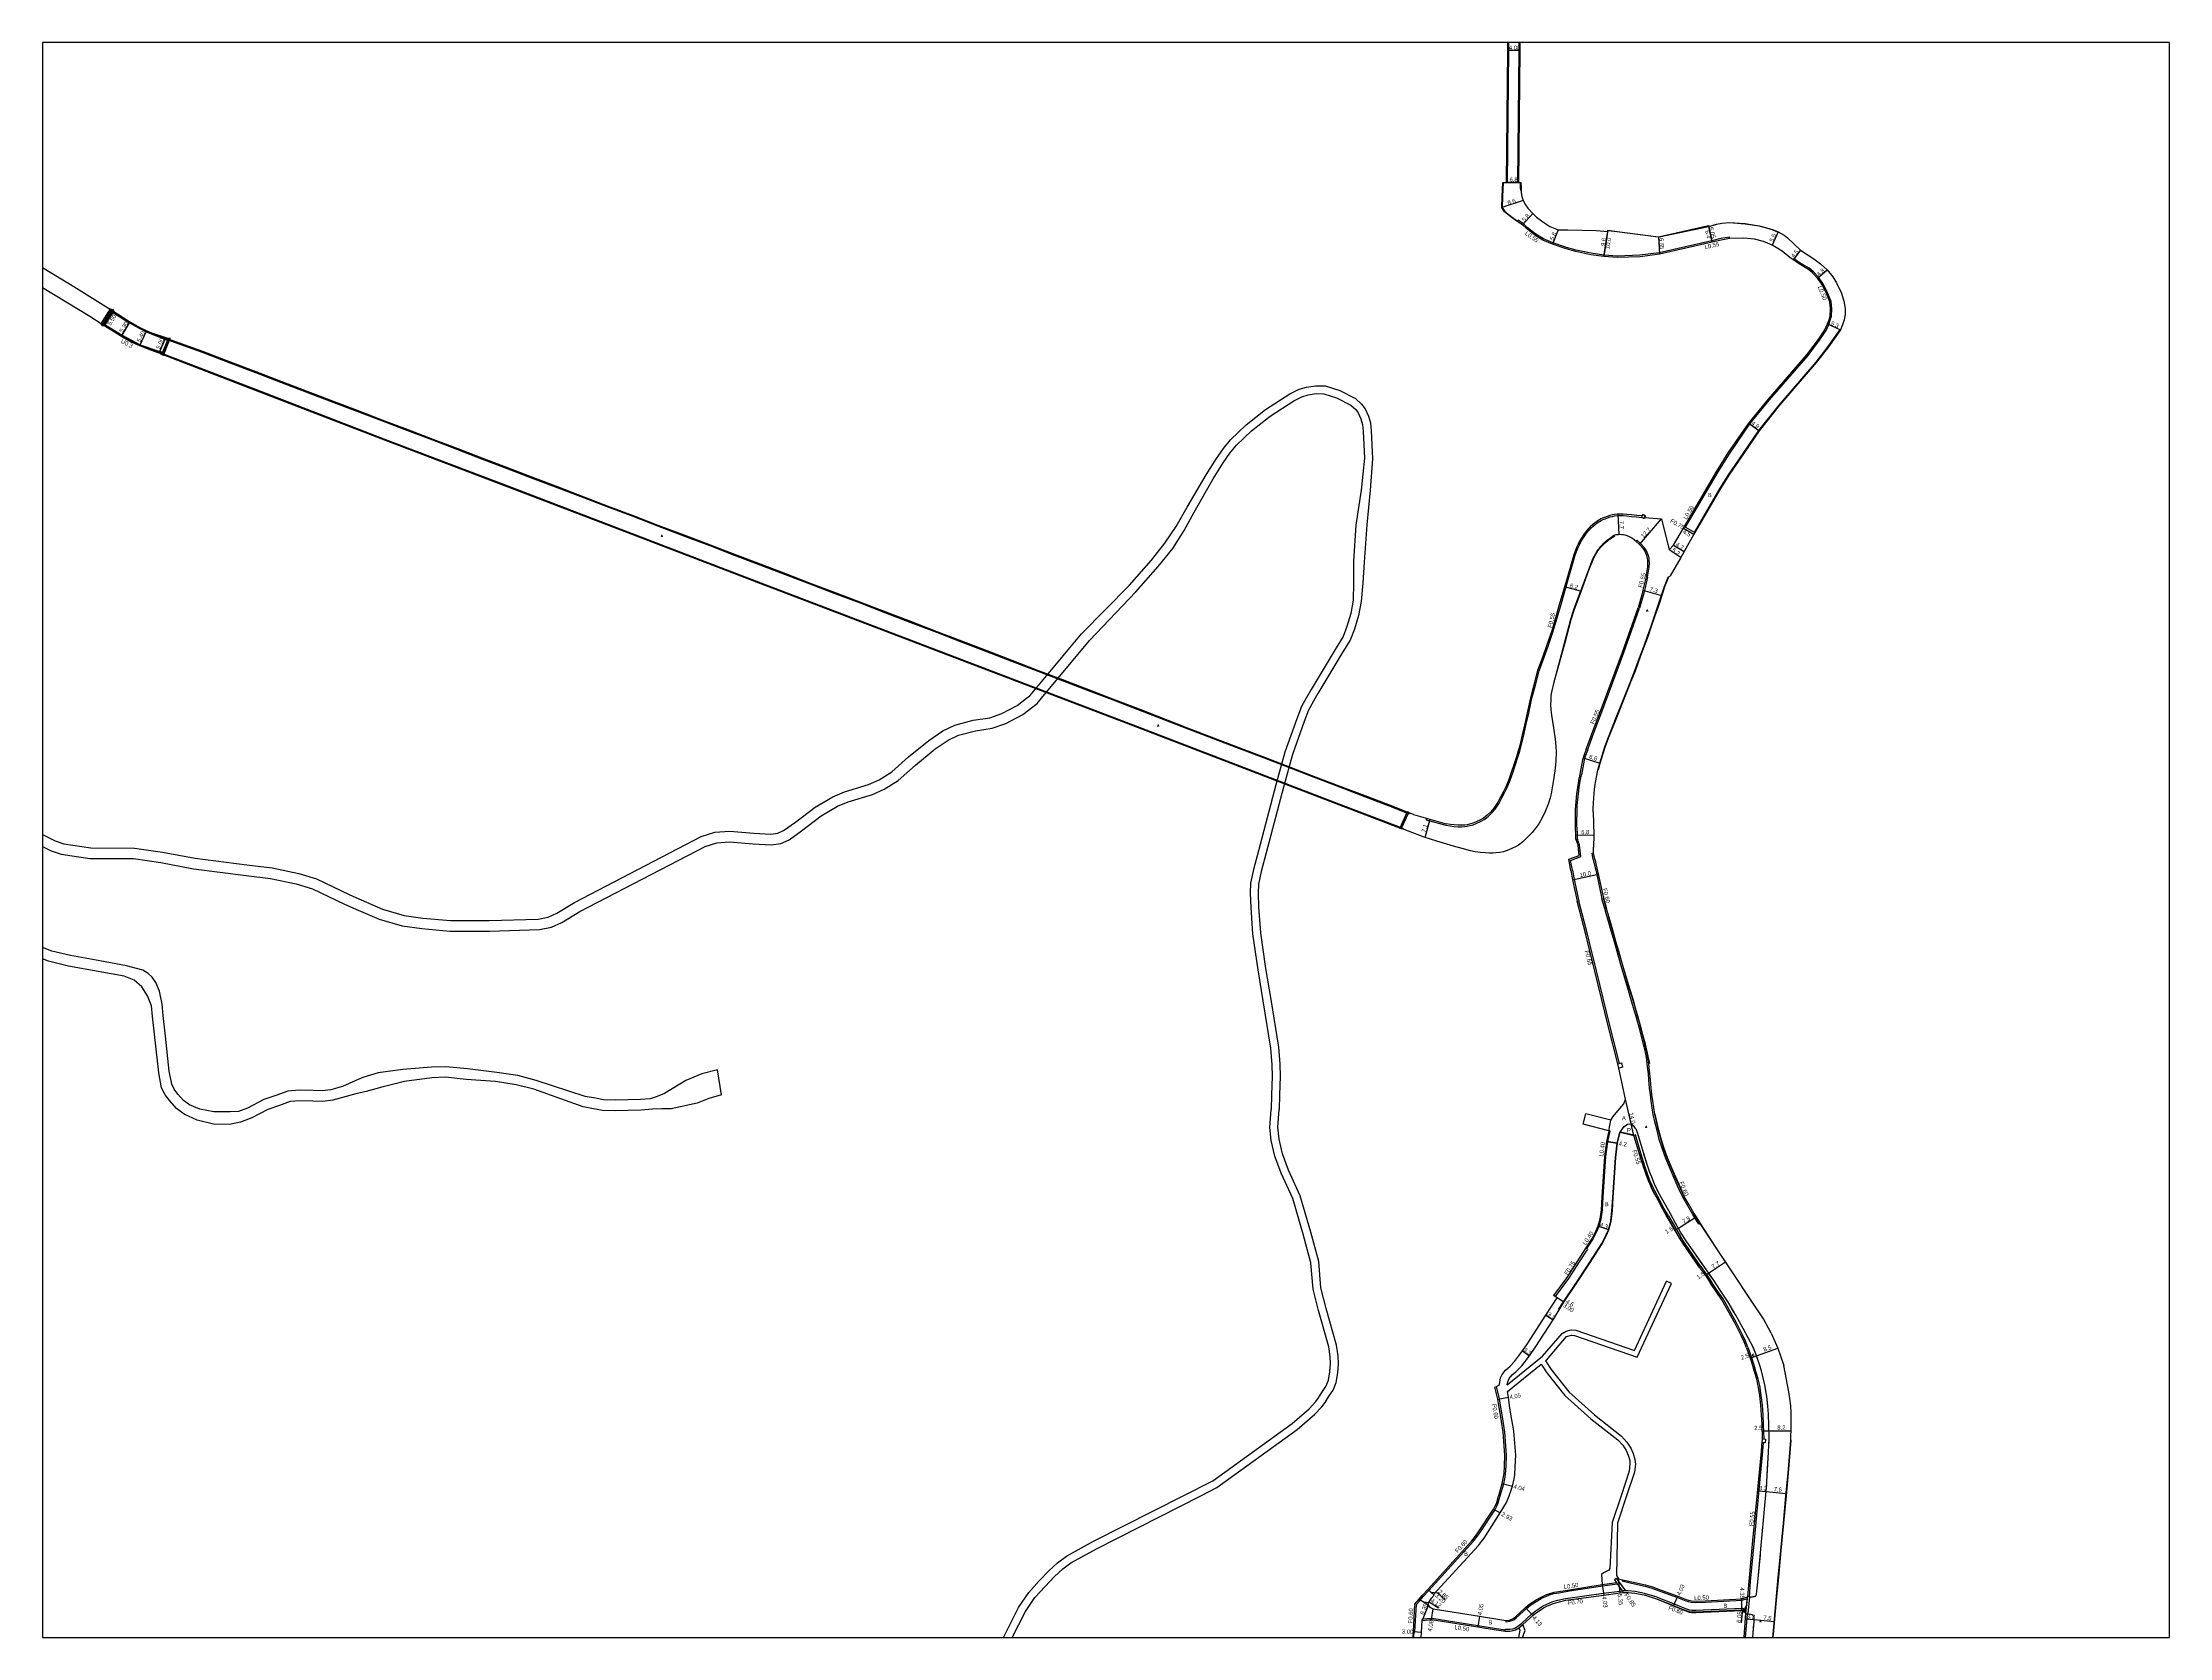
# Model space of a CAD drawing. Header units: metres. Extents: x -25600 to -24000, y -82800 to -81000.
# Drawn here: x -24800 to -24000, y -82200 to -81600 of the extents above; entities that cross this region are included whole.
import ezdxf

# ---------------------------------------------------------------- set-up
doc = ezdxf.new("R2010")
doc.units = ezdxf.units.M
doc.header["$LTSCALE"] = 2.5
for name, color, linetype in [('側溝・桝', 7, 'Continuous'), ('図郭', 7, 'Continuous'), ('幅員', 7, 'Continuous'), ('歩道・分離帯・安全施設', 7, 'Continuous'), ('舗装', 7, 'Continuous'), ('道路', 7, 'Continuous')]:
    doc.layers.add(name, color=color, linetype=linetype)
doc.styles.get("Standard").update_dxf_attribs({"font": ''})
doc.styles.add('YOKO_DECO', font='txt.shx', dxfattribs={"bigfont": 'extfont.shx'})
doc.styles.get('Standard').set_extended_font_data('@MS PGothic')

msp = doc.modelspace()

# ---------------------------------------------------------------- linework, layer by layer
at = {"layer": '側溝・桝'}
for points in [[(-24165.46, -81673.73), (-24165.51, -81673.18), (-24168.76, -81673.77), (-24172.14, -81674.54), (-24191.96, -81679.09), (-24199.15, -81680.03), (-24207.58, -81680.31), (-24212.74, -81679.97), (-24217.55, -81679.3), (-24223.17, -81678.07), (-24226.78, -81677.12), (-24231.92, -81675.29), (-24235.39, -81673.86), (-24238.34, -81672.05), (-24241.53, -81669.58), (-24243.05, -81668.14), (-24244.99, -81666.83), (-24245.3, -81667.29)], [(-24182.03, -81782.31), (-24169.76, -81761.46), (-24165.52, -81754.67), (-24157.82, -81743.44), (-24150.43, -81734.47), (-24135.95, -81717.79), (-24134.5, -81715.83), (-24131.65, -81711.99), (-24129.17, -81708.3), (-24128.12, -81706.03), (-24127.56, -81704.48), (-24127.17, -81702.98), (-24127.02, -81700.19), (-24127.28, -81697.39), (-24128.82, -81693.54), (-24130.38, -81690.65), (-24132.02, -81688.31), (-24133.89, -81686.31), (-24135.48, -81684.94), (-24139.06, -81682.85), (-24141.26, -81681.32)], [(-24141.57, -81681.71), (-24141.26, -81681.32)], [(-24777.56, -81706.04), (-24777.39, -81705.76), (-24769.8, -81710.61), (-24766.54, -81712.4), (-24762.02, -81714.31), (-24759.1, -81715.41), (-24756.43, -81716.39), (-24756.55, -81716.72)], [(-24285.73, -81889.91), (-24285.86, -81890.24), (-24293.8, -81887.16), (-24302.59, -81883.75), (-24312.08, -81880.18), (-24321.9, -81876.41), (-24330.99, -81872.88), (-24340.37, -81869.27), (-24350, -81865.61), (-24359.53, -81861.98), (-24369.72, -81858.09), (-24387.96, -81851.04), (-24397.55, -81847.33), (-24406.53, -81843.85), (-24416.38, -81840.07), (-24426.11, -81836.4), (-24435.48, -81832.82), (-24444.84, -81829.22), (-24454.33, -81825.57), (-24463.65, -81821.97), (-24473.6, -81818.19), (-24482.81, -81814.66), (-24492.34, -81810.96), (-24501.85, -81807.35), (-24511.24, -81803.82), (-24520.59, -81800.24), (-24530.07, -81796.62), (-24539.7, -81792.99), (-24548.94, -81789.39), (-24558.4, -81785.83), (-24568.54, -81781.99), (-24577.84, -81778.35), (-24587.57, -81774.71), (-24596.36, -81771.31), (-24606.11, -81767.64), (-24615.67, -81764), (-24625.46, -81760.24), (-24634.71, -81756.75), (-24643.84, -81753.21), (-24653.23, -81749.62), (-24662.62, -81746.07), (-24672.34, -81742.34), (-24681.67, -81738.75), (-24691.26, -81735.12), (-24700.8, -81731.53), (-24710.39, -81727.86), (-24719.83, -81724.27), (-24729.41, -81720.56), (-24739.85, -81716.55), (-24753.51, -81711.7), (-24753.39, -81711.36)], [(-24756.43, -81716.39), (-24754.19, -81717.24), (-24719.94, -81730.46), (-24671, -81749.28), (-24624.94, -81766.81), (-24578.21, -81784.67), (-24529.8, -81803.21), (-24482.82, -81821.13), (-24435.14, -81839.33), (-24388.18, -81857.33), (-24339.94, -81875.86), (-24312.39, -81886.37), (-24288.4, -81895.58), (-24288.5, -81895.86)], [(-24272.23, -81894.41), (-24270.56, -81894.69), (-24269.13, -81894.87), (-24267.59, -81895.03), (-24266.33, -81895.02), (-24265.01, -81894.93), (-24264.11, -81894.8), (-24263.1, -81894.58), (-24261.89, -81894.24), (-24260.49, -81893.72), (-24259.12, -81893.07), (-24257.75, -81892.25), (-24256.26, -81891.12), (-24254.88, -81889.82), (-24253.65, -81888.34), (-24252.15, -81886.13), (-24251.1, -81884.19), (-24249.99, -81881.96), (-24249.14, -81880.2), (-24248.02, -81877.46), (-24247.03, -81874.79), (-24246.07, -81871.93), (-24245.04, -81868.86), (-24244.37, -81866.62), (-24243.84, -81864.58), (-24242.88, -81860.58), (-24242.04, -81856.92), (-24241.02, -81852.24), (-24239.8, -81846.66), (-24238.51, -81841.78), (-24237.1, -81836.41), (-24235.22, -81831.18), (-24233.74, -81827.09), (-24231.81, -81821.48), (-24228.98, -81811.73), (-24225.91, -81801.1), (-24224.3, -81795.54), (-24223.52, -81792.88), (-24223.04, -81791.49), (-24222.53, -81790.2), (-24221.95, -81788.96), (-24221.38, -81787.88), (-24220.51, -81786.46), (-24219.9, -81785.56), (-24219.26, -81784.63), (-24218.71, -81783.92), (-24218.19, -81783.31), (-24217.5, -81782.58), (-24216.69, -81781.84), (-24215.9, -81781.23), (-24215.23, -81780.72), (-24214.66, -81780.35), (-24214.14, -81780.04), (-24213.57, -81779.74), (-24212.97, -81779.43), (-24212.28, -81779.14), (-24211.35, -81778.78), (-24210.35, -81778.48), (-24209.54, -81778.27), (-24208.68, -81778.11), (-24207.67, -81777.98), (-24206.61, -81777.94), (-24205.54, -81777.96), (-24204.19, -81778.04), (-24202.36, -81778.26), (-24200.41, -81778.45), (-24198.46, -81778.64)], [(-24182.84, -81782.7), (-24178.96, -81784.99)], [(-24182.46, -81782.06), (-24182.03, -81782.31), (-24178.58, -81784.34)], [(-24196.31, -81801.17), (-24196.3, -81801.13), (-24195.69, -81797.3), (-24195.61, -81795.72), (-24195.64, -81794.8), (-24195.74, -81793.96), (-24196.03, -81792.76), (-24196.39, -81791.88), (-24196.87, -81790.94), (-24197.46, -81790.09), (-24198.9, -81788.5), (-24200.32, -81787.18), (-24200.7, -81787.59)], [(-24196.31, -81801.17), (-24197.51, -81806.12), (-24197.94, -81807.96), (-24199.28, -81812.8)], [(-24218.82, -81866), (-24217.51, -81862.41), (-24216.33, -81859.26), (-24213.44, -81851.73), (-24205.24, -81829.47), (-24199.29, -81812.84)], [(-24218.83, -81866.02), (-24219.88, -81868.9), (-24220.2, -81869.99), (-24221.2, -81875.46)], [(-24222.81, -81896.71), (-24222.82, -81896.44), (-24222.88, -81893.84), (-24222.8, -81888.63), (-24222.75, -81887.04), (-24222.32, -81882.67), (-24222, -81880.28), (-24221.64, -81877.86), (-24221.2, -81875.46)], [(-24279.41, -81891.82), (-24279.57, -81892.36), (-24272.23, -81894.41)], [(-24224.58, -81911.39), (-24225.25, -81907.65), (-24221.43, -81906.22), (-24221.84, -81901.76), (-24222.65, -81899.82)], [(-24222.81, -81896.71), (-24222.79, -81899.45), (-24222.65, -81899.82)], [(-24224.58, -81911.39), (-24223.97, -81914.8), (-24222.15, -81922.95)], [(-24216.77, -81907.31), (-24217.2, -81904.9), (-24216.61, -81904.8)], [(-24216.77, -81907.31), (-24215.39, -81912.95), (-24213.47, -81922.07)], [(-24206.9, -81984.04), (-24210.53, -81969.73), (-24215.55, -81949.16), (-24218.16, -81938.55), (-24218.95, -81935.37), (-24222.15, -81922.95)], [(-24176.47, -82044.24), (-24176.97, -82044.56), (-24179.25, -82040.94), (-24181.18, -82037.59), (-24183, -82034.41), (-24184.73, -82030.78), (-24186.35, -82027.17), (-24187.71, -82023.98), (-24189.43, -82019.78), (-24190.83, -82015.97), (-24191.89, -82012.63), (-24192.74, -82009.34), (-24193.56, -82006.06), (-24194.18, -82003.27), (-24194.9, -81998.25), (-24195.23, -81995.83), (-24195.59, -81993.35), (-24195.68, -81991.9), (-24195.8, -81990.26), (-24195.98, -81988.01), (-24196.46, -81984.36), (-24196.6, -81982.56), (-24197.25, -81979.18), (-24197.85, -81976.95), (-24198.73, -81973.42), (-24199.26, -81971.34), (-24199.94, -81968.67), (-24200.49, -81966.86), (-24201.46, -81963.51), (-24202.31, -81960.58), (-24204.03, -81954.91), (-24206.3, -81946.96), (-24207.79, -81941.95), (-24208.8, -81938.32), (-24210.04, -81934.14), (-24211.01, -81930.62), (-24211.87, -81927.67), (-24212.42, -81925.71), (-24213.47, -81922.07)], [(-24210.52, -82009.45), (-24211.4, -82013.5), (-24212.09, -82019.07), (-24213.1, -82034.21), (-24213.41, -82039.12), (-24213.85, -82042.67), (-24214.59, -82045.4), (-24215.44, -82047.17), (-24216.8, -82049.96), (-24219.21, -82053.69)], [(-24210.52, -82009.45), (-24210.91, -82009.37)], [(-24188.47, -82041.41), (-24190.13, -82038.49), (-24192.43, -82034.16), (-24193.57, -82032.03), (-24194.34, -82030.43), (-24195.39, -82028.04), (-24196.15, -82025.97), (-24197.16, -82023.05), (-24198.85, -82017.86), (-24200.78, -82010.86), (-24201.47, -82011.12)], [(-24188.47, -82041.41), (-24183.97, -82049.21)], [(-24218.92, -82053.88), (-24222.05, -82058.72), (-24226.08, -82064.96), (-24231.03, -82071.77)], [(-24218.92, -82053.88), (-24219.21, -82053.69), (-24219.55, -82053.47)], [(-24176.29, -82060.46), (-24180.45, -82054.47), (-24182.34, -82051.67), (-24183.97, -82049.21)], [(-24176.29, -82060.46), (-24174.12, -82063.49), (-24172.12, -82066.46)], [(-24158.58, -82090.82), (-24159.45, -82088.56), (-24160.63, -82086.16), (-24162.89, -82081.67), (-24167.9, -82072.65), (-24170.08, -82069.48), (-24172.12, -82066.46)], [(-24158.58, -82090.82), (-24157.16, -82094.74), (-24155.93, -82098.69)], [(-24152.48, -82125.38), (-24152.48, -82125.34), (-24152.68, -82119.91), (-24152.86, -82116.22), (-24153.13, -82112.64), (-24153.57, -82108.93), (-24154.11, -82105.17), (-24154.71, -82102.75), (-24155.27, -82100.69), (-24155.93, -82098.69)], [(-24251.69, -82146.68), (-24250.41, -82142.23), (-24249.91, -82139.74), (-24249.69, -82138.41), (-24249.48, -82135.58), (-24249.34, -82131.46), (-24250.01, -82122.77), (-24250.6, -82118.66), (-24252.02, -82110.23), (-24253.15, -82105.53)], [(-24157.97, -82184.81), (-24157.59, -82178.98), (-24156.11, -82163.55), (-24153.89, -82140.46), (-24152.93, -82130.06), (-24152.77, -82127.9), (-24152.63, -82126.68)], [(-24282.14, -82186.39), (-24281.8, -82185.98), (-24280.66, -82184.63), (-24278.55, -82182.3), (-24261.76, -82163.83), (-24260.37, -82162.03), (-24259.42, -82160.68), (-24253.74, -82152.06), (-24253.12, -82150.91), (-24252.49, -82149.39), (-24252.06, -82148), (-24251.71, -82146.74), (-24251.69, -82146.68)], [(-24249.62, -82193.59), (-24249.64, -82194.1), (-24248.09, -82193.93), (-24246.63, -82193.31), (-24245.72, -82192.65), (-24241.89, -82189.05), (-24240.27, -82187.75), (-24237.98, -82186.32), (-24235.89, -82185.15), (-24234.58, -82184.53), (-24233.23, -82184.01), (-24231.58, -82183.52), (-24229.61, -82183.15), (-24225.61, -82182.51), (-24213.29, -82180.59), (-24207.59, -82179.81)], [(-24243.64, -82194.58), (-24239.96, -82191.26), (-24238.53, -82190.09), (-24237.09, -82189.1), (-24235.84, -82188.28), (-24234.22, -82187.43), (-24231.9, -82186.5), (-24230.09, -82185.98), (-24227.22, -82185.34), (-24212.83, -82183.38), (-24206.75, -82182.54), (-24205.71, -82182.43), (-24205.64, -82183.13)], [(-24213.36, -82180.09), (-24207.92, -82179.35)], [(-24205.71, -82182.43), (-24207.59, -82179.81), (-24207.92, -82179.35), (-24208.77, -82178.16), (-24208.09, -82177.65), (-24204.64, -82182.47)], [(-24205.74, -82178.26), (-24205.88, -82178.74), (-24202.32, -82179.52), (-24197.2, -82180.65), (-24194.65, -82181.44), (-24192.37, -82182.28), (-24185.09, -82184.92), (-24181.93, -82186.17), (-24181.08, -82186.51), (-24179.84, -82186.7), (-24178.09, -82186.82), (-24174.56, -82186.69), (-24160.71, -82185.99), (-24158.72, -82185.29)], [(-24192.72, -82184.89), (-24192.73, -82184.89), (-24197.48, -82183.42), (-24201, -82182.74), (-24203.57, -82182.46), (-24204.51, -82182.46), (-24205.26, -82182.5), (-24205.52, -82182.51), (-24205.7, -82182.53)], [(-24284.38, -82197.8), (-24284.08, -82197.81), (-24283.78, -82197.83), (-24283.2, -82187.66)], [(-24283.2, -82187.66), (-24282.14, -82186.39)], [(-24192.94, -82185.45), (-24186.49, -82187.94), (-24182.87, -82189.42), (-24181.82, -82189.83), (-24180.61, -82190.22), (-24179.75, -82190.35), (-24178.16, -82190.37), (-24160.74, -82189.61), (-24159.27, -82190.5)], [(-24192.72, -82184.89), (-24186.27, -82187.39), (-24182.65, -82188.86), (-24181.62, -82189.27), (-24180.47, -82189.64), (-24179.7, -82189.75), (-24178.16, -82189.77), (-24160.59, -82189), (-24159.2, -82189.84)], [(-24159.47, -82200), (-24158.69, -82191.28), (-24158.6, -82190.83)], [(-24159.29, -82190.76), (-24159.27, -82190.5)], [(-24159.2, -82189.84), (-24158.72, -82185.29), (-24158.67, -82184.74)], [(-24157.97, -82184.81), (-24158.6, -82190.83)], [(-24284.18, -82200), (-24284.08, -82197.81)], [(-24281.13, -82193.57), (-24280.92, -82193.05)], [(-24280.92, -82193.05), (-24277.5, -82192.77), (-24260.09, -82195.52), (-24253.15, -82196.62), (-24251.33, -82196.9), (-24249.86, -82197.08)], [(-24249.9, -82197.58), (-24249.86, -82197.08), (-24249.85, -82196.88)], [(-24249.85, -82196.88), (-24248.14, -82196.91), (-24246.95, -82196.72), (-24246.21, -82196.49), (-24245.07, -82195.81)], [(-24245.07, -82195.81), (-24243.64, -82194.58)], [(-24244.66, -82196.39), (-24243.18, -82195.1)]]:
    msp.add_lwpolyline(points, dxfattribs=at)
for points in [[(-24198.04, -81777.52), (-24198.58, -81778.58), (-24197.65, -81779.05), (-24197.11, -81777.99)], [(-24207.52, -81984.2), (-24206.08, -81983.84), (-24205.68, -81985.45), (-24207.12, -81985.81)], [(-24153.02, -82125.31), (-24151.9, -82125.44), (-24152.05, -82126.74), (-24153.17, -82126.62)]]:
    msp.add_lwpolyline(points, close=True, dxfattribs=at)
at = {"layer": '図郭'}
msp.add_lwpolyline([(-24800, -82200), (-24000, -82200), (-24000, -81600), (-24800, -81600)], close=True, dxfattribs=at)
at = {"layer": '幅員'}
for points in [[(-24244.61, -81603.04), (-24248.61, -81603)], [(-24250.73, -81652.63), (-24243.93, -81652.69)], [(-24243.06, -81659.44), (-24251.13, -81662.1)], [(-24239.45, -81664.32), (-24243.4, -81668.57)], [(-24229.9, -81670.45), (-24232.12, -81675.81)], [(-24211.24, -81670.64), (-24212.79, -81680.52)], [(-24212.79, -81680.52), (-24211.3, -81671.03)], [(-24173.35, -81668.81), (-24172.02, -81675.07)], [(-24172.02, -81675.07), (-24173.28, -81669.15)], [(-24147.22, -81671.25), (-24149.49, -81676.26)], [(-24192.21, -81673.09), (-24191.86, -81679.63)], [(-24138.83, -81678.14), (-24141.57, -81681.71)], [(-24132.41, -81688.63), (-24128.75, -81685.52)], [(-24776.42, -81706.24), (-24773.49, -81701.58)], [(-24770.02, -81710.04), (-24767.34, -81705.47)], [(-24763.33, -81713.73), (-24761.04, -81708.85)], [(-24755.88, -81716.18), (-24753.91, -81711.59)], [(-24128.58, -81705.84), (-24123.78, -81708.07)], [(-24158.22, -81743.13), (-24154.27, -81746.04)], [(-24206.98, -81785.13), (-24207.31, -81777.41)], [(-24199.29, -81788.89), (-24191.03, -81779.22)], [(-24182.84, -81782.7), (-24178.96, -81784.99)], [(-24183.84, -81793.74), (-24188.17, -81790.87)], [(-24186.6, -81789.04), (-24182.56, -81791.44)], [(-24221.53, -81806.43), (-24227.53, -81804.7)], [(-24198.06, -81805.99), (-24191.05, -81808.05)], [(-24220.52, -81869.07), (-24214.25, -81871.12)], [(-24279.95, -81899.04), (-24278.04, -81892.2)], [(-24223.36, -81898.12), (-24216.56, -81898.01)], [(-24224.59, -81914.93), (-24214.82, -81912.8)], [(-24201.47, -82011.12), (-24204.66, -81997.49)], [(-24207.64, -82014.02), (-24211.8, -82013.44)], [(-24210.91, -82046.7), (-24214.97, -82045.26)], [(-24186.02, -82046.74), (-24184.72, -82045.99)], [(-24184.72, -82045.99), (-24178.02, -82041.78)], [(-24174.57, -82063.78), (-24173.34, -82062.94)], [(-24173.34, -82062.94), (-24166.95, -82058.73)], [(-24227.77, -82073.81), (-24231.67, -82071.38)], [(-24234.55, -82078.78), (-24231.77, -82080.55)], [(-24227.77, -82073.81), (-24230.31, -82072.22)], [(-24243.37, -82092.14), (-24240.7, -82094.08)], [(-24157.68, -82094.91), (-24155.31, -82094.11)], [(-24155.31, -82094.11), (-24147.33, -82091.18)], [(-24252.61, -82110.35), (-24248.62, -82109.66)], [(-24153.13, -82122.28), (-24150.59, -82122.23)], [(-24150.59, -82122.23), (-24142.37, -82122.31)], [(-24251, -82142.09), (-24247.07, -82143.04)], [(-24254.26, -82151.75), (-24251.69, -82153.17)], [(-24154.85, -82144.8), (-24151.7, -82145.09)], [(-24151.7, -82145.09), (-24144.17, -82145.8)], [(-24278.99, -82181.9), (-24276.62, -82184.05)], [(-24278.99, -82181.9), (-24276.88, -82183.81)], [(-24277.81, -82182.97), (-24275.28, -82183.22), (-24272.52, -82185.73)], [(-24213.36, -82180.09), (-24212.73, -82184.07)], [(-24206.66, -82183.24), (-24207.26, -82177.92)], [(-24282.26, -82185.59), (-24278.72, -82187.7)], [(-24278.72, -82187.7), (-24281.13, -82193.57)], [(-24280.49, -82186.65), (-24278.12, -82186.79), (-24274.95, -82188.83)], [(-24277.52, -82193.28), (-24276.89, -82189.24)], [(-24242.22, -82188.68), (-24239.5, -82191.79)], [(-24186.57, -82188.13), (-24184.92, -82184.45)], [(-24158.98, -82187.75), (-24160.66, -82190.76), (-24161.04, -82194.46)], [(-24160.8, -82189.84), (-24160.81, -82185.49)], [(-24159.29, -82190.76), (-24158.67, -82184.74)], [(-24284.38, -82197.8), (-24281.38, -82197.96)], [(-24259.53, -82192.01), (-24260.17, -82196.01)], [(-24159.47, -82193.04), (-24156.15, -82193.3)], [(-24156.15, -82193.3), (-24148.64, -82193.99)]]:
    msp.add_lwpolyline(points, dxfattribs=at)
at = {"layer": '歩道・分離帯・安全施設'}
for points in [[(-24250.58, -81652.64), (-24250.89, -81657.93), (-24250.98, -81662.06), (-24250.02, -81663.57), (-24247.14, -81665.86), (-24245.21, -81667.16)], [(-24243.99, -81655.61), (-24244.04, -81654.72), (-24244.08, -81652.7)], [(-24192.32, -81673.23), (-24207.8, -81671.2), (-24211.26, -81670.79)], [(-24147.28, -81671.39), (-24149.42, -81670.49), (-24151.95, -81669.68), (-24154.35, -81669.07), (-24159.59, -81668.27), (-24165.54, -81667.85), (-24168.32, -81668.09), (-24170.34, -81668.48), (-24173.39, -81669.34), (-24192, -81673.2)], [(-24753.41, -81711.44), (-24759.26, -81709.52), (-24761.5, -81708.56), (-24763.47, -81707.61), (-24765.22, -81706.67), (-24767.81, -81705.13), (-24772.07, -81702.39)], [(-24178.71, -81784.26), (-24168.97, -81767.7), (-24165.63, -81762.27), (-24161.96, -81756.98), (-24156.11, -81748.33), (-24154.39, -81745.95), (-24146.83, -81736.37), (-24132.93, -81720.19), (-24128.34, -81714.41), (-24125.59, -81710.44), (-24123.91, -81708)], [(-24231.49, -81840.54), (-24230.28, -81836.51), (-24227.35, -81825.64), (-24225.03, -81817.07), (-24223.79, -81813.15), (-24221.33, -81806.5), (-24218.35, -81798.5), (-24216.81, -81794.49), (-24216.24, -81793.32), (-24215.75, -81792.42), (-24215.03, -81791.23), (-24214.5, -81790.57), (-24213.92, -81789.9), (-24212.92, -81788.87), (-24212.15, -81788.14), (-24211.28, -81787.39), (-24210.56, -81786.85), (-24208.59, -81785.53)], [(-24212.22, -81865.05), (-24210.88, -81861.33), (-24207.92, -81853.94), (-24204.86, -81846.25), (-24202.57, -81840.54), (-24200.9, -81836.33), (-24198.8, -81830.54), (-24197.45, -81826.96), (-24196.01, -81823.05), (-24194.92, -81819.93), (-24193.39, -81815.5), (-24192.12, -81811.76), (-24190.62, -81807.19), (-24189.78, -81804.66), (-24188.4, -81801.24), (-24188.28, -81801.03)], [(-24214.79, -81873.46), (-24214.11, -81871.15), (-24212.22, -81865.04)], [(-24195.44, -81984.03), (-24195.8, -81982.45), (-24196.6, -81979.03), (-24197.14, -81976.76), (-24198.02, -81973.24), (-24198.55, -81971.14), (-24199.3, -81968.48), (-24199.82, -81966.64), (-24200.8, -81963.31), (-24201.65, -81960.39), (-24203.36, -81954.71), (-24205.7, -81946.79), (-24207.16, -81941.77), (-24208.19, -81938.15), (-24209.4, -81933.96), (-24210.39, -81930.45), (-24211.23, -81927.48), (-24211.76, -81925.52), (-24212.71, -81921.86), (-24214.15, -81915.62), (-24214.94, -81912.23)], [(-24206.62, -82009.92), (-24205.12, -82007.83), (-24203.85, -82006.96), (-24203.06, -82006.79), (-24202.47, -82006.85)], [(-24158.61, -82184.61), (-24158.08, -82184.68), (-24157.14, -82184.68), (-24156.82, -82184.66), (-24156.52, -82184.64), (-24156.22, -82184.58), (-24155.99, -82184.52), (-24155.74, -82184.41), (-24155.54, -82184.26), (-24155.35, -82184.01), (-24155.27, -82183.76), (-24155.15, -82182.55), (-24154.78, -82179.25), (-24153.32, -82162.67), (-24151.56, -82143.56), (-24150.78, -82130.23), (-24150.65, -82127.56), (-24150.52, -82125.2), (-24150.63, -82120.08), (-24150.84, -82115.97), (-24151.02, -82112.93), (-24151.44, -82109.37), (-24152.16, -82104.99), (-24152.89, -82101.79), (-24153.47, -82099.67), (-24154.22, -82097.33), (-24155.59, -82093.28), (-24156.59, -82090.74), (-24160.32, -82083.77), (-24163.16, -82078.75), (-24166.02, -82073.81), (-24169.2, -82068.92), (-24171.27, -82065.9), (-24179.46, -82054.14), (-24181.49, -82051.16), (-24183.86, -82047.49), (-24185.76, -82044.19), (-24187.73, -82040.66), (-24191.65, -82033.51), (-24192.7, -82031.57), (-24193.67, -82029.47), (-24194.72, -82026.89), (-24195.4, -82025.04), (-24196.29, -82022.44), (-24197.76, -82017.99), (-24199.82, -82010.96), (-24200.4, -82009.43), (-24200.63, -82008.84), (-24200.84, -82008.49), (-24201.14, -82008.13), (-24201.38, -82007.82), (-24201.67, -82007.52), (-24202.02, -82007.19), (-24202.47, -82006.85)], [(-24198, -82017.17), (-24199.82, -82010.96), (-24200.4, -82009.43), (-24200.63, -82008.84), (-24200.84, -82008.49), (-24201.14, -82008.13), (-24201.38, -82007.82), (-24201.67, -82007.52), (-24202.02, -82007.19), (-24202.47, -82006.85)], [(-24158.08, -82184.68), (-24157.14, -82184.68), (-24156.82, -82184.66), (-24156.52, -82184.64), (-24156.22, -82184.58), (-24155.99, -82184.52), (-24155.74, -82184.41), (-24155.54, -82184.26), (-24155.35, -82184.01), (-24155.27, -82183.76), (-24155.15, -82182.55), (-24154.78, -82179.25), (-24153.32, -82162.67), (-24151.56, -82143.56), (-24150.78, -82130.23), (-24150.65, -82127.56), (-24150.52, -82125.2), (-24150.63, -82120.08), (-24150.84, -82115.97), (-24151.02, -82112.93), (-24151.44, -82109.37), (-24152.16, -82104.99), (-24152.89, -82101.79), (-24153.47, -82099.67), (-24154.22, -82097.33), (-24155.59, -82093.28), (-24156.59, -82090.74), (-24160.32, -82083.77), (-24163.16, -82078.75), (-24166.02, -82073.81), (-24169.2, -82068.92), (-24171.27, -82065.9), (-24179.46, -82054.14), (-24181.49, -82051.16), (-24183.86, -82047.49), (-24185.76, -82044.19), (-24187.73, -82040.66), (-24191.65, -82033.51), (-24192.7, -82031.57), (-24193.67, -82029.47), (-24194.72, -82026.89), (-24195.4, -82025.04), (-24196.29, -82022.44), (-24197.76, -82017.99), (-24199.82, -82010.96), (-24200.4, -82009.43), (-24200.63, -82008.84), (-24200.84, -82008.49), (-24201.14, -82008.13), (-24201.38, -82007.82), (-24201.67, -82007.52), (-24202.02, -82007.19), (-24202.47, -82006.85)], [(-24182.9, -82033.05), (-24184.08, -82030.48), (-24185.69, -82026.9), (-24187.05, -82023.7), (-24188.77, -82019.52), (-24190.16, -82015.74), (-24191.21, -82012.43), (-24192.05, -82009.17), (-24192.87, -82005.9), (-24193.48, -82003.12)], [(-24229.74, -82076.64), (-24227.89, -82073.73), (-24223.25, -82066.84), (-24219.19, -82060.57), (-24213.53, -82051.8), (-24212.05, -82048.79), (-24211.05, -82046.64), (-24210.16, -82043.4), (-24209.68, -82039.47), (-24209.36, -82034.46), (-24208.36, -82019.39), (-24207.79, -82013.99), (-24206.76, -82009.89)], [(-24206.52, -82009.79), (-24201.43, -82010.97)], [(-24201.32, -82011.82), (-24199.47, -82018.04), (-24197.77, -82023.26), (-24196.76, -82026.18), (-24195.99, -82028.28), (-24194.93, -82030.7), (-24194.14, -82032.32), (-24193.66, -82033.21)], [(-24192.32, -82032.27), (-24192.7, -82031.57), (-24193.67, -82029.47), (-24194.72, -82026.89), (-24195.4, -82025.04), (-24196.29, -82022.44), (-24197.72, -82018.13)], [(-24193.11, -82034.17), (-24190.67, -82038.79), (-24189, -82041.72)], [(-24184.5, -82046.37), (-24185.76, -82044.19), (-24187.73, -82040.66), (-24191.65, -82033.51), (-24191.94, -82032.97)], [(-24189, -82041.72), (-24184.43, -82049.63)], [(-24175.52, -82059.8), (-24179.46, -82054.14), (-24181.49, -82051.16), (-24183.86, -82047.49), (-24184, -82047.23)], [(-24166.4, -82059.55), (-24169.47, -82054.9), (-24176.44, -82044.21), (-24178.7, -82040.61), (-24178.84, -82040.38)], [(-24184.43, -82049.63), (-24182.87, -82052.02), (-24180.95, -82054.82), (-24176.94, -82060.6)], [(-24169.11, -82069.05), (-24169.2, -82068.92), (-24171.27, -82065.9), (-24173.35, -82062.92)], [(-24166.01, -82073.84), (-24166.02, -82073.81), (-24166.66, -82072.83)], [(-24160.3, -82083.81), (-24160.32, -82083.77), (-24163.16, -82078.75), (-24164.55, -82076.35)], [(-24155.44, -82093.73), (-24155.59, -82093.28), (-24156.53, -82090.9)], [(-24151.44, -82109.37), (-24152.16, -82104.99), (-24152.89, -82101.79), (-24153.47, -82099.67), (-24154.22, -82097.33), (-24155.12, -82094.66)], [(-24150.54, -82125.56), (-24150.52, -82125.2), (-24150.63, -82120.08), (-24150.84, -82115.97), (-24151.02, -82112.93), (-24151.32, -82110.38)], [(-24151.27, -82138.67), (-24150.78, -82130.23), (-24150.65, -82127.56), (-24150.6, -82126.55)], [(-24142.37, -82125.76), (-24143.3, -82136.73), (-24144.23, -82146.69), (-24145.13, -82157), (-24146.13, -82167.28), (-24147.11, -82177.27), (-24148, -82187.32), (-24148.89, -82197.33), (-24149.13, -82200)], [(-24153.33, -82162.74), (-24153.32, -82162.67), (-24151.56, -82143.56), (-24151.5, -82142.67)], [(-24155.05, -82181.68), (-24154.78, -82179.25), (-24153.87, -82168.86)], [(-24155.3, -82183.84), (-24155.27, -82183.76), (-24155.15, -82182.55)], [(-24156.76, -82200), (-24156.17, -82193.81), (-24156.15, -82193.3), (-24156.15, -82192.88), (-24156.19, -82192.59), (-24156.26, -82192.34), (-24156.33, -82192.21), (-24156.4, -82192.08), (-24156.5, -82191.96), (-24156.68, -82191.79), (-24156.88, -82191.62), (-24157.11, -82191.48), (-24157.31, -82191.39), (-24157.52, -82191.35), (-24158.69, -82191.27), (-24159.33, -82191.21)], [(-24156.76, -82200), (-24156.17, -82193.81), (-24156.15, -82193.3), (-24156.15, -82192.88), (-24156.19, -82192.59), (-24156.26, -82192.34), (-24156.33, -82192.21), (-24156.4, -82192.08), (-24156.5, -82191.96), (-24156.68, -82191.79), (-24156.88, -82191.62), (-24157.11, -82191.48), (-24157.31, -82191.39), (-24157.52, -82191.35), (-24158.69, -82191.27)], [(-24156.76, -82200), (-24156.27, -82194.85)], [(-24156.17, -82193.81), (-24156.15, -82193.3), (-24156.15, -82192.88), (-24156.19, -82192.59)]]:
    msp.add_lwpolyline(points, dxfattribs=at)
at = {"layer": '舗装'}
for points in [[(-24755.18, -81717.23), (-24752.72, -81711.6)], [(-24286.19, -81889.72), (-24288.97, -81895.68)], [(-24210.91, -82009.37), (-24210.11, -82005.44)], [(-24211.8, -82013.44), (-24207.64, -82014.02)]]:
    msp.add_lwpolyline(points, dxfattribs=at)
at = {"layer": '道路'}
for points in [[(-24248.58, -81600), (-24248.61, -81603), (-24249.07, -81652.64), (-24249.32, -81652.64), (-24248.86, -81603)], [(-24244.58, -81600), (-24244.61, -81603.04), (-24245.07, -81652.68), (-24249.07, -81652.64), (-24248.61, -81603)], [(-24249.07, -81652.64), (-24248.61, -81603), (-24248.58, -81600)], [(-24248.86, -81603), (-24248.83, -81600)], [(-24248.61, -81603), (-24248.58, -81600)], [(-24244.58, -81600), (-24244.61, -81603.04), (-24245.07, -81652.68)], [(-24244.36, -81603.04), (-24244.82, -81652.68), (-24245.07, -81652.68), (-24244.61, -81603.04), (-24244.58, -81600)], [(-24244.33, -81600), (-24244.36, -81603.04)], [(-24188.17, -81790.87), (-24186.6, -81789.04), (-24182.84, -81782.7), (-24182.46, -81782.06), (-24170.19, -81761.2), (-24165.94, -81754.39), (-24158.22, -81743.13), (-24150.81, -81734.14), (-24136.34, -81717.48), (-24134.9, -81715.53), (-24132.06, -81711.7), (-24129.61, -81708.05), (-24128.58, -81705.84), (-24128.04, -81704.34), (-24127.66, -81702.9), (-24127.53, -81700.2), (-24127.77, -81697.51), (-24129.27, -81693.76), (-24130.8, -81690.91), (-24132.41, -81688.63), (-24134.24, -81686.67), (-24135.77, -81685.35), (-24139.33, -81683.27), (-24141.57, -81681.71), (-24142.76, -81680.82), (-24145.69, -81678.52), (-24147.93, -81677.15), (-24149.49, -81676.26), (-24151.16, -81675.47), (-24152.73, -81674.86), (-24156.08, -81673.93), (-24160.03, -81673.56), (-24165.46, -81673.73), (-24168.65, -81674.3), (-24172.02, -81675.07), (-24191.86, -81679.63), (-24199.1, -81680.58), (-24207.59, -81680.86), (-24212.79, -81680.52), (-24217.65, -81679.85), (-24223.3, -81678.6), (-24226.94, -81677.64), (-24232.12, -81675.81), (-24235.64, -81674.35), (-24238.65, -81672.5), (-24241.88, -81670), (-24243.4, -81668.57), (-24245.3, -81667.29), (-24247.23, -81665.98), (-24250.14, -81663.67), (-24251.13, -81662.1), (-24251.04, -81657.92), (-24250.73, -81652.63)], [(-24250.73, -81652.63), (-24249.32, -81652.64), (-24249.07, -81652.64)], [(-24245.07, -81652.68), (-24244.82, -81652.68), (-24243.93, -81652.69)], [(-24243.93, -81652.69), (-24243.89, -81654.71), (-24243.79, -81656.56), (-24243.56, -81657.96), (-24243.06, -81659.44), (-24242.21, -81661.11), (-24241.33, -81662.25), (-24239.45, -81664.32), (-24238.03, -81665.65), (-24235.35, -81667.72), (-24233, -81669.16), (-24229.9, -81670.45), (-24226.34, -81670.5), (-24215.66, -81670.69), (-24211.3, -81671.03), (-24211.24, -81670.64)], [(-24211.24, -81670.64), (-24207.78, -81671.05), (-24192.21, -81673.09), (-24173.35, -81668.81), (-24173.28, -81669.15), (-24170.37, -81668.34), (-24168.34, -81667.94), (-24165.54, -81667.7), (-24159.57, -81668.12), (-24154.32, -81668.92), (-24151.91, -81669.53), (-24149.37, -81670.35), (-24147.22, -81671.25), (-24144.93, -81672.47), (-24143.62, -81673.42), (-24138.83, -81678.14), (-24133.74, -81681.34), (-24131.23, -81683.27), (-24128.75, -81685.52), (-24126.62, -81688.18), (-24125.28, -81690.45), (-24123.39, -81694.3), (-24122.54, -81697.32), (-24121.95, -81700), (-24122.02, -81702.25), (-24122.32, -81704.35), (-24122.94, -81706.19), (-24123.78, -81708.07), (-24125.47, -81710.53), (-24128.22, -81714.5), (-24132.82, -81720.29), (-24146.71, -81736.46), (-24154.27, -81746.04), (-24155.98, -81748.41), (-24161.83, -81757.07), (-24165.51, -81762.35), (-24168.84, -81767.78), (-24178.58, -81784.34), (-24178.96, -81784.99), (-24182.56, -81791.44), (-24183.84, -81793.74)], [(-24800, -81684.61), (-24788.25, -81691.84), (-24774.16, -81700.61), (-24777.56, -81706.04), (-24782.27, -81703.07), (-24800, -81692.22)], [(-24800, -81684.61), (-24788.25, -81691.84), (-24774.16, -81700.61), (-24771.75, -81702.08), (-24767.49, -81704.82), (-24764.92, -81706.35), (-24763.19, -81707.28), (-24761.28, -81708.21), (-24759.03, -81709.16), (-24753.28, -81711.05), (-24753.39, -81711.36)], [(-24286.18, -81896.68), (-24288.5, -81895.86), (-24312.5, -81886.65), (-24340.04, -81876.15), (-24388.29, -81857.61), (-24435.25, -81839.62), (-24482.93, -81821.41), (-24529.91, -81803.5), (-24578.32, -81784.95), (-24625.05, -81767.09), (-24671.11, -81749.57), (-24720.04, -81730.74), (-24753.16, -81718), (-24755.18, -81717.23), (-24759.21, -81715.71), (-24762.14, -81714.62), (-24766.69, -81712.7), (-24769.97, -81710.89), (-24777.56, -81706.04), (-24782.27, -81703.07), (-24800, -81692.22)], [(-24776.86, -81705.97), (-24773.92, -81701.31)], [(-24773.92, -81701.31), (-24767.34, -81705.47), (-24761.04, -81708.85), (-24752.73, -81712.04)], [(-24776.86, -81705.97), (-24770.02, -81710.04), (-24763.33, -81713.73), (-24755.88, -81716.18), (-24754.57, -81716.69)], [(-24284.38, -81890.42), (-24285.73, -81889.91), (-24293.67, -81886.82), (-24302.46, -81883.41), (-24311.95, -81879.85), (-24321.77, -81876.07), (-24330.86, -81872.55), (-24340.24, -81868.93), (-24349.87, -81865.28), (-24359.4, -81861.64), (-24369.59, -81857.75), (-24387.83, -81850.7), (-24397.42, -81847), (-24406.4, -81843.52), (-24416.25, -81839.73), (-24425.98, -81836.07), (-24435.35, -81832.49), (-24444.71, -81828.89), (-24454.2, -81825.24), (-24463.52, -81821.63), (-24473.47, -81817.85), (-24482.68, -81814.32), (-24492.21, -81810.63), (-24501.72, -81807.01), (-24511.11, -81803.48), (-24520.46, -81799.9), (-24529.95, -81796.28), (-24539.57, -81792.66), (-24548.81, -81789.05), (-24558.27, -81785.49), (-24568.41, -81781.65), (-24577.71, -81778.02), (-24587.45, -81774.37), (-24596.24, -81770.98), (-24605.98, -81767.3), (-24615.55, -81763.67), (-24625.33, -81759.9), (-24634.58, -81756.42), (-24643.71, -81752.88), (-24653.1, -81749.29), (-24662.49, -81745.73), (-24672.21, -81742.01), (-24681.54, -81738.42), (-24691.13, -81734.78), (-24700.67, -81731.2), (-24710.26, -81727.52), (-24719.7, -81723.93), (-24729.29, -81720.22), (-24739.73, -81716.21), (-24753.39, -81711.36)], [(-24754.57, -81716.69), (-24752.73, -81712.04)], [(-24429.87, -81846.67), (-24428.65, -81845.73), (-24409.19, -81822.39), (-24391.16, -81804.11), (-24382.9, -81794.76), (-24377.85, -81788.36), (-24373.56, -81782.11), (-24369.47, -81774.85), (-24362.28, -81762.6), (-24358.46, -81756.43), (-24355.76, -81752.68), (-24353.16, -81749.5), (-24347.31, -81743.8), (-24340.02, -81738.07), (-24330.8, -81732.13), (-24327.37, -81730.45), (-24324.61, -81729.65), (-24321.18, -81729.09), (-24317.58, -81729.2), (-24312.11, -81730.85), (-24306.21, -81733.96), (-24303.88, -81736.01), (-24302.58, -81737.74), (-24301.29, -81740.51), (-24300.55, -81743.11), (-24300.31, -81746.06), (-24299.75, -81756.66)], [(-24366.89, -81776.63), (-24359.72, -81764.17), (-24355.96, -81758.1), (-24353.38, -81754.51), (-24350.94, -81751.53), (-24345.33, -81746.06), (-24338.28, -81740.52), (-24329.33, -81734.75), (-24326.29, -81733.26), (-24323.94, -81732.59), (-24320.98, -81732.09), (-24318.08, -81732.19), (-24313.25, -81733.64), (-24307.92, -81736.45), (-24306.09, -81738.06), (-24305.17, -81739.29), (-24304.12, -81741.56), (-24303.52, -81743.65), (-24303.31, -81746.2), (-24302.74, -81756.42), (-24304.03, -81768.42), (-24306.02, -81781.61), (-24306.97, -81795.06), (-24306.88, -81803.2), (-24306.99, -81809.83), (-24307.93, -81814.81), (-24309.36, -81819.73), (-24310.84, -81823.42), (-24313.46, -81827.66), (-24322.86, -81843.36), (-24324.72, -81846.67)], [(-24299.75, -81756.66), (-24300.68, -81768.42), (-24301.84, -81781.48), (-24302.84, -81795.42), (-24303.42, -81803.31), (-24304.02, -81810.24), (-24305.01, -81815.5), (-24306.52, -81820.71), (-24308.16, -81824.78), (-24310.89, -81829.2), (-24320.27, -81844.87), (-24321.28, -81846.67)], [(-24424.23, -81846.67), (-24406.15, -81824.99), (-24388.73, -81806.6), (-24380.34, -81797.09), (-24374.92, -81790.39), (-24370.55, -81783.52), (-24366.89, -81776.63)], [(-24198.33, -81778.09), (-24200.36, -81777.89), (-24202.3, -81777.7), (-24204.14, -81777.49), (-24205.52, -81777.4), (-24206.62, -81777.38), (-24207.71, -81777.42), (-24208.76, -81777.56), (-24209.66, -81777.72), (-24210.51, -81777.94), (-24211.53, -81778.25), (-24212.49, -81778.62), (-24213.21, -81778.93), (-24213.83, -81779.24), (-24214.42, -81779.56), (-24214.95, -81779.88), (-24215.55, -81780.26), (-24216.24, -81780.79), (-24217.05, -81781.41), (-24217.89, -81782.18), (-24218.61, -81782.93), (-24219.15, -81783.56), (-24219.71, -81784.3), (-24220.36, -81785.24), (-24220.98, -81786.15), (-24221.87, -81787.6), (-24222.45, -81788.72), (-24223.05, -81789.98), (-24223.57, -81791.3), (-24224.06, -81792.71), (-24224.83, -81795.38), (-24226.45, -81800.95), (-24229.52, -81811.57), (-24232.35, -81821.31), (-24234.27, -81826.9), (-24235.75, -81830.99), (-24237.64, -81836.25), (-24239.05, -81841.64), (-24240.35, -81846.52), (-24241.57, -81852.12), (-24242.58, -81856.8), (-24243.42, -81860.46), (-24244.38, -81864.45), (-24244.91, -81866.47), (-24245.58, -81868.69), (-24246.6, -81871.75), (-24247.56, -81874.61), (-24248.54, -81877.26), (-24249.66, -81879.97), (-24250.49, -81881.71), (-24251.6, -81883.93), (-24252.63, -81885.83), (-24254.1, -81888), (-24255.29, -81889.43), (-24256.62, -81890.69), (-24258.06, -81891.79), (-24259.38, -81892.58), (-24260.71, -81893.2), (-24262.06, -81893.71), (-24263.24, -81894.04), (-24264.21, -81894.25), (-24265.07, -81894.37), (-24266.35, -81894.46), (-24267.56, -81894.47), (-24269.07, -81894.31), (-24270.48, -81894.14), (-24272.11, -81893.87)], [(-24198.33, -81778.09), (-24198.04, -81777.52), (-24197.11, -81777.99), (-24197.49, -81778.72), (-24191.03, -81779.22)], [(-24191.03, -81779.22), (-24188.17, -81790.87)], [(-24196.85, -81801.04), (-24196.25, -81797.24), (-24196.16, -81795.72), (-24196.19, -81794.84), (-24196.28, -81794.06), (-24196.56, -81792.93), (-24196.89, -81792.11), (-24197.35, -81791.23), (-24197.89, -81790.43), (-24199.29, -81788.89), (-24200.7, -81787.59), (-24201.04, -81787.28), (-24201.37, -81786.99), (-24201.8, -81786.71), (-24202.34, -81786.33), (-24203.09, -81785.94), (-24203.97, -81785.58), (-24204.78, -81785.36), (-24205.37, -81785.24), (-24206.02, -81785.16), (-24206.98, -81785.13), (-24207.33, -81785.15), (-24207.67, -81785.18), (-24208.22, -81785.26), (-24208.57, -81785.33), (-24208.95, -81785.51), (-24210.68, -81786.68), (-24211.41, -81787.23), (-24212.29, -81787.98), (-24213.07, -81788.72), (-24214.08, -81789.76), (-24214.66, -81790.43), (-24215.21, -81791.11), (-24215.93, -81792.32), (-24216.43, -81793.23), (-24217.01, -81794.4), (-24218.54, -81798.42), (-24221.53, -81806.43), (-24223.99, -81813.08), (-24225.24, -81817.01), (-24227.55, -81825.59), (-24230.48, -81836.46), (-24231.54, -81840.58), (-24232.47, -81844.35), (-24232.66, -81845.6), (-24232.74, -81847.3), (-24232.75, -81849.2), (-24232.63, -81851.09), (-24232.48, -81853.05), (-24231.7, -81857.81), (-24231.04, -81862.07), (-24230.77, -81864.81), (-24230.74, -81866.86), (-24230.83, -81870.31), (-24231.24, -81873.98), (-24231.84, -81878.17), (-24232.57, -81882.6), (-24232.95, -81884.19), (-24233.7, -81886.5), (-24234.79, -81889.32), (-24236.03, -81891.92), (-24237.15, -81893.88), (-24238.29, -81895.48), (-24239.66, -81897.18), (-24241.97, -81899.48), (-24243.21, -81900.63), (-24244.9, -81901.95), (-24245.95, -81902.6), (-24247.12, -81903.13), (-24248.48, -81903.69), (-24250.45, -81904.41), (-24251.83, -81904.69), (-24253.37, -81904.87), (-24254.46, -81904.93), (-24255.75, -81904.9), (-24257.27, -81904.83), (-24259.13, -81904.69), (-24261.09, -81904.45), (-24262.85, -81904.04), (-24266.08, -81903.18), (-24269.35, -81902.3), (-24275.62, -81900.48)], [(-24183.84, -81793.74), (-24187.78, -81800.61)], [(-24212.36, -81865), (-24211.01, -81861.28), (-24208.05, -81853.89), (-24204.99, -81846.2), (-24202.7, -81840.48), (-24201.03, -81836.28), (-24198.93, -81830.49), (-24197.58, -81826.92), (-24196.14, -81823), (-24195.05, -81819.89), (-24193.52, -81815.46), (-24192.26, -81811.71), (-24190.76, -81807.14), (-24189.91, -81804.61), (-24188.53, -81801.18), (-24187.78, -81800.61)], [(-24196.85, -81801.04), (-24198.06, -81805.99), (-24198.48, -81807.82), (-24199.81, -81812.65)], [(-24219.35, -81865.83), (-24218.04, -81862.22), (-24216.85, -81859.06), (-24213.96, -81851.53), (-24205.76, -81829.28), (-24199.81, -81812.65)], [(-24682.13, -81921.58), (-24672.07, -81926.04), (-24663.95, -81928.37), (-24656.92, -81929.38), (-24646.58, -81930.31), (-24631.95, -81930.3), (-24613.56, -81929.73), (-24609.83, -81929), (-24606.5, -81927.52), (-24599.94, -81923.45), (-24552.27, -81898.73), (-24547.07, -81897.11), (-24541.55, -81896.71), (-24532.41, -81897.46), (-24526.06, -81897.81), (-24523.44, -81897.46), (-24521.26, -81896.42), (-24516.83, -81893.26), (-24509.34, -81887.62), (-24502.73, -81883.71), (-24498.38, -81881.9), (-24489.28, -81879.15), (-24485.33, -81877.35), (-24480.61, -81874.4), (-24474.31, -81868.76), (-24466.66, -81862.54), (-24461.41, -81858.9), (-24456.84, -81856.82), (-24449.92, -81854.98), (-24443.75, -81854), (-24439.21, -81852.45), (-24433.47, -81849.46), (-24429.87, -81846.67)], [(-24682.13, -81925.96), (-24673.44, -81929.81), (-24664.79, -81932.29), (-24657.38, -81933.35), (-24646.76, -81934.31), (-24631.89, -81934.3), (-24613.12, -81933.72), (-24608.62, -81932.84), (-24604.62, -81931.06), (-24597.96, -81926.93), (-24550.74, -81902.44), (-24546.32, -81901.07), (-24541.57, -81900.72), (-24532.69, -81901.45), (-24525.9, -81901.83), (-24522.28, -81901.34), (-24519.22, -81899.88), (-24514.47, -81896.49), (-24507.11, -81890.95), (-24500.93, -81887.29), (-24497.03, -81885.67), (-24487.86, -81882.9), (-24483.43, -81880.88), (-24478.19, -81877.61), (-24471.71, -81871.8), (-24464.26, -81865.74), (-24459.42, -81862.39), (-24455.49, -81860.6), (-24449.09, -81858.9), (-24442.78, -81857.9), (-24437.62, -81856.13), (-24431.31, -81852.84), (-24425.85, -81848.62), (-24424.23, -81846.67)], [(-24324.72, -81846.67), (-24326.5, -81849.84), (-24328.28, -81854.43), (-24332.78, -81866.95), (-24336.15, -81879.29), (-24342.64, -81904.05), (-24344.52, -81911.12), (-24345.61, -81916.29), (-24345.78, -81919.99), (-24345.57, -81925.38), (-24344.9, -81935.29), (-24342.93, -81948.85), (-24340.99, -81960.55), (-24338.13, -81978.33), (-24337.65, -81984.56), (-24337.5, -81989.01), (-24337.77, -81995.81), (-24337.9, -82001.34)], [(-24321.28, -81846.67), (-24323.78, -81851.12), (-24325.47, -81855.48), (-24329.91, -81867.86), (-24333.25, -81880.07), (-24339.75, -81904.85), (-24341.6, -81911.81), (-24342.63, -81916.67), (-24342.78, -81920), (-24342.58, -81925.22), (-24341.92, -81934.98), (-24339.97, -81948.39), (-24338.03, -81960.05), (-24335.15, -81977.98), (-24334.66, -81984.38), (-24334.5, -81989.02), (-24334.77, -81995.9), (-24334.91, -82001.42)], [(-24219.35, -81865.83), (-24220.41, -81868.72), (-24220.74, -81869.86), (-24221.97, -81876.56)], [(-24215.86, -81878.38), (-24215, -81873.7), (-24214.24, -81871.11), (-24212.36, -81865)], [(-24223.36, -81896.71), (-24223.38, -81896.46), (-24223.44, -81893.85), (-24223.36, -81888.62), (-24223.3, -81887.01), (-24222.88, -81882.6), (-24222.55, -81880.2), (-24222.19, -81877.77), (-24221.97, -81876.56)], [(-24216.75, -81889.35), (-24216.72, -81888.16), (-24216.66, -81886.11), (-24216.52, -81884.2), (-24216.37, -81882.58), (-24216.2, -81880.9), (-24215.98, -81879.17), (-24215.86, -81878.38)], [(-24284.38, -81890.42), (-24272.11, -81893.87)], [(-24216.75, -81889.35), (-24216.56, -81898.01), (-24216.59, -81902.72)], [(-24800, -81897.95), (-24799.75, -81898.1), (-24795.26, -81900.35), (-24792.01, -81901.44), (-24781.86, -81902.9), (-24765.46, -81903.02), (-24754.83, -81904.55), (-24742.63, -81906.86), (-24723.14, -81909.31), (-24713.66, -81910.49), (-24703.58, -81912.56), (-24696.99, -81914.63), (-24684.72, -81920.44), (-24682.13, -81921.58)], [(-24800, -81902.45), (-24796.8, -81904.05), (-24792.94, -81905.35), (-24782.16, -81906.9), (-24765.76, -81907.02), (-24755.49, -81908.5), (-24743.25, -81910.81), (-24723.47, -81913.3), (-24714.31, -81914.44), (-24704.58, -81916.44), (-24698.45, -81918.36), (-24686.38, -81924.08), (-24682.13, -81925.96)], [(-24275.62, -81900.48), (-24280.34, -81898.91), (-24286.18, -81896.68)], [(-24225.2, -81911.5), (-24225.97, -81907.24), (-24222.03, -81905.77), (-24222.38, -81901.89), (-24223.2, -81899.95)], [(-24223.36, -81896.71), (-24223.35, -81899.55), (-24223.2, -81899.95)], [(-24216.19, -81907.2), (-24216.61, -81904.8), (-24216.6, -81903.31)], [(-24216.6, -81903.31), (-24216.59, -81902.72)], [(-24225.2, -81911.5), (-24224.59, -81914.93), (-24222.78, -81923.07)], [(-24216.19, -81907.2), (-24214.82, -81912.82), (-24212.9, -81921.91)], [(-24204.66, -81997.49), (-24207.12, -81985.81), (-24207.52, -81984.2), (-24211.15, -81969.88), (-24216.17, -81949.31), (-24218.78, -81938.71), (-24219.56, -81935.53), (-24222.78, -81923.07)], [(-24149.85, -82085.58), (-24152.69, -82080.13), (-24157.57, -82072.85), (-24164.18, -82062.89), (-24169.51, -82054.92), (-24176.48, -82044.24), (-24178.74, -82040.63), (-24180.67, -82037.3), (-24182.48, -82034.14), (-24184.19, -82030.54), (-24185.81, -82026.93), (-24187.16, -82023.75), (-24188.88, -82019.57), (-24190.28, -82015.78), (-24191.32, -82012.46), (-24192.17, -82009.2), (-24192.98, -82005.93), (-24193.6, -82003.16), (-24194.31, -81998.17), (-24194.65, -81995.75), (-24195, -81993.29), (-24195.09, -81991.86), (-24195.22, -81990.22), (-24195.39, -81987.95), (-24195.87, -81984.29), (-24196.02, -81982.48), (-24196.67, -81979.04), (-24197.28, -81976.8), (-24198.16, -81973.28), (-24198.69, -81971.19), (-24199.37, -81968.51), (-24199.93, -81966.69), (-24200.89, -81963.35), (-24201.75, -81960.41), (-24203.46, -81954.74), (-24205.73, -81946.79), (-24207.22, -81941.79), (-24208.23, -81938.16), (-24209.47, -81933.98), (-24210.44, -81930.46), (-24211.3, -81927.51), (-24211.85, -81925.55), (-24212.9, -81921.91)], [(-24682.13, -81990.49), (-24687.22, -81992.71), (-24691.56, -81993.98), (-24694.82, -81994.32), (-24698.27, -81994.24), (-24703.49, -81994.11), (-24707.71, -81994.44), (-24712.24, -81996.09), (-24716.82, -81997.67), (-24722.85, -82000.88), (-24726.35, -82002.13), (-24729.49, -82002.29), (-24735.53, -82002.21), (-24740.85, -82001.28), (-24744.68, -81999.66), (-24746.92, -81997.97), (-24749.08, -81995.63), (-24750.45, -81993.75), (-24751.4, -81991.89), (-24752.31, -81986.96), (-24753.76, -81973.75), (-24754.69, -81966.04), (-24755.06, -81961.79), (-24756.03, -81956.85), (-24757.4, -81953.63), (-24758.8, -81951.62), (-24760.28, -81950.22), (-24762.31, -81948.99), (-24768.4, -81947.29), (-24778.4, -81945.47), (-24789.45, -81943.51), (-24796.49, -81941.8), (-24800, -81940.38)], [(-24682.13, -81995.55), (-24685.85, -81996.48), (-24690.78, -81997.91), (-24694.65, -81998.32), (-24698.31, -81998.24), (-24703.38, -81998.11), (-24706.85, -81998.39), (-24710.91, -81999.87), (-24715.22, -82001.35), (-24721.23, -82004.54), (-24725.56, -82006.09), (-24729.72, -82007.04), (-24735.69, -82006.87), (-24741.89, -82005.35), (-24746.69, -82003.15), (-24749.61, -82000.95), (-24752.18, -81998.18), (-24753.87, -81995.85), (-24755.22, -81993.19), (-24756.27, -81987.54), (-24757.73, -81974.2), (-24758.67, -81966.45), (-24759.02, -81962.35), (-24760.51, -81958.63), (-24762.6, -81955.23), (-24765.58, -81952.74), (-24769.3, -81951.19), (-24779.07, -81949.41), (-24790.27, -81947.43), (-24797.72, -81945.62), (-24800, -81944.69)], [(-24614.28, -81990.43), (-24621.18, -81988.63), (-24629.07, -81987.44), (-24640.15, -81986.1), (-24648.29, -81985.27), (-24653.76, -81985.45), (-24664.47, -81986.31), (-24673.8, -81987.64), (-24679.58, -81989.37), (-24682.13, -81990.49)], [(-24615.19, -81993.74), (-24621.81, -81992.07), (-24629.64, -81990.9), (-24640.6, -81990.07), (-24648.43, -81989.28), (-24653.54, -81989.45), (-24663.85, -81990.87), (-24672.41, -81992.99), (-24678.32, -81994.59), (-24682.13, -81995.55)], [(-24546.16, -81986.52), (-24552.08, -81987.93), (-24558.02, -81990.5), (-24566.12, -81995.38), (-24568.86, -81996.5), (-24571.41, -81997.36), (-24575.03, -81997.62), (-24584.63, -81997.93), (-24588.95, -81997.77), (-24592.04, -81997.16), (-24595.85, -81996.51), (-24614.28, -81990.43)], [(-24544.65, -81995.88), (-24546.16, -81986.52)], [(-24544.65, -81995.88), (-24549.43, -81997.29), (-24553.74, -81999.02), (-24563.59, -82001.11), (-24567.1, -82001.09), (-24570.62, -82001.31), (-24574.82, -82001.61), (-24584.64, -82001.93), (-24589.41, -82001.75), (-24592.77, -82001.1), (-24596.68, -82000.42), (-24615.19, -81993.74)], [(-24210.11, -82005.44), (-24209.3, -82004.06), (-24208.12, -82002.62), (-24205.21, -81999.26), (-24204.66, -81997.49)], [(-24370.94, -82146.68), (-24359.87, -82141.04), (-24329.94, -82119.46), (-24323.62, -82113.99), (-24321.08, -82111.27), (-24320.03, -82109.86), (-24318.78, -82107.88), (-24317.28, -82105.57), (-24316.29, -82103.2), (-24315.78, -82100.07), (-24315.51, -82096.99), (-24315.69, -82094.35), (-24316.21, -82090.66), (-24320.04, -82076.99), (-24322.14, -82068.93), (-24322.96, -82059.1), (-24325.79, -82048.29), (-24329.77, -82034.92), (-24334.17, -82025.36), (-24336.51, -82018.93), (-24337.86, -82013.02), (-24338.36, -82008.11), (-24337.9, -82001.34)], [(-24364.32, -82146.68), (-24358.3, -82143.61), (-24328.08, -82121.82), (-24321.54, -82116.15), (-24318.77, -82113.19), (-24317.56, -82111.56), (-24316.26, -82109.51), (-24314.61, -82106.97), (-24313.38, -82104.03), (-24312.8, -82100.43), (-24312.51, -82097.02), (-24312.71, -82094.04), (-24313.26, -82090.05), (-24317.14, -82076.21), (-24319.17, -82068.42), (-24319.99, -82058.59), (-24322.9, -82047.48), (-24326.96, -82033.86), (-24331.39, -82024.23), (-24333.62, -82018.08), (-24334.89, -82012.53), (-24335.35, -82008.06), (-24334.91, -82001.42)], [(-24220.54, -82006.89), (-24219.54, -82003.02)], [(-24210.91, -82009.37), (-24220.54, -82006.89)], [(-24210.11, -82005.44), (-24219.54, -82003.02)], [(-24249.06, -82104.92), (-24248.83, -82103.81), (-24248.37, -82102.54), (-24247.19, -82101.26), (-24245.86, -82100.09), (-24243.53, -82097.76), (-24240.7, -82094.08), (-24238.62, -82090.88), (-24231.77, -82080.55), (-24227.77, -82073.81), (-24223.12, -82066.92), (-24219.07, -82060.65), (-24213.4, -82051.88), (-24211.92, -82048.85), (-24210.91, -82046.7), (-24210.02, -82043.43), (-24209.53, -82039.48), (-24209.21, -82034.47), (-24208.21, -82019.4), (-24207.64, -82014.02), (-24206.62, -82009.92)], [(-24210.91, -82009.37), (-24211.8, -82013.44), (-24212.49, -82019.03), (-24213.5, -82034.19), (-24213.81, -82039.08), (-24214.24, -82042.59), (-24214.97, -82045.26), (-24215.8, -82047), (-24217.15, -82049.76), (-24219.55, -82053.47), (-24222.68, -82058.31), (-24226.7, -82064.53), (-24231.67, -82071.38)], [(-24206.62, -82009.92), (-24201.47, -82011.12)], [(-24188.94, -82041.68), (-24190.61, -82038.75), (-24192.9, -82034.41), (-24194.05, -82032.27), (-24194.83, -82030.65), (-24195.89, -82028.24), (-24196.66, -82026.15), (-24197.67, -82023.22), (-24199.37, -82018.01), (-24201.47, -82011.12)], [(-24188.94, -82041.68), (-24184.44, -82049.48)], [(-24176.73, -82060.77), (-24180.89, -82054.78), (-24182.79, -82051.97), (-24184.44, -82049.48)], [(-24176.73, -82060.77), (-24174.57, -82063.79), (-24172.57, -82066.76)], [(-24230.31, -82072.22), (-24231.03, -82071.77), (-24231.67, -82071.38)], [(-24228.37, -82085.64), (-24226.86, -82084.77), (-24225.04, -82084.26), (-24223.32, -82084.41), (-24201.24, -82092.07), (-24194.34, -82077.17), (-24189.18, -82066.01)], [(-24226.74, -82086.81), (-24224.85, -82086.28), (-24223.75, -82086.38), (-24200.19, -82094.56), (-24192.82, -82078.65), (-24187.36, -82066.85)], [(-24187.36, -82066.85), (-24189.18, -82066.01)], [(-24159.09, -82091), (-24159.95, -82088.78), (-24161.11, -82086.4), (-24163.36, -82081.92), (-24168.36, -82072.93), (-24170.53, -82069.79), (-24172.57, -82066.76)], [(-24252.32, -82146.68), (-24252.29, -82146.58), (-24251, -82142.09), (-24250.5, -82139.63), (-24250.29, -82138.34), (-24250.08, -82135.54), (-24249.94, -82131.47), (-24250.61, -82122.83), (-24251.2, -82118.75), (-24252.61, -82110.35), (-24253.69, -82105.87), (-24253.15, -82105.53), (-24252.05, -82104.85), (-24251.65, -82102.32), (-24251.02, -82101.06), (-24249.71, -82099.4), (-24247.92, -82097.9), (-24246.32, -82096.21), (-24243.37, -82092.14), (-24241.56, -82089.63), (-24234.55, -82078.78), (-24230.31, -82072.22)], [(-24249.06, -82104.92), (-24235.76, -82094.19), (-24228.37, -82085.64)], [(-24234.74, -82095.93), (-24234.37, -82095.63), (-24226.74, -82086.81)], [(-24149.85, -82085.58), (-24147.33, -82091.18), (-24144.99, -82097.65)], [(-24234.74, -82095.93), (-24232.53, -82099.23), (-24225.97, -82107.59), (-24216.31, -82116.23), (-24206.08, -82124.22), (-24204.05, -82126.49), (-24202.58, -82128.73), (-24201.73, -82130.75), (-24201.06, -82133.05), (-24200.9, -82134.75), (-24201.27, -82137.86), (-24204.17, -82146.68)], [(-24159.09, -82091), (-24157.68, -82094.91), (-24156.44, -82098.85)], [(-24249, -82107.47), (-24236.3, -82097.19)], [(-24236.3, -82097.19), (-24234.15, -82100.41), (-24227.44, -82108.97), (-24217.6, -82117.76), (-24207.45, -82125.68), (-24205.64, -82127.71), (-24204.35, -82129.67), (-24203.61, -82131.42), (-24203.03, -82133.42), (-24202.91, -82134.72), (-24203.23, -82137.43), (-24206.28, -82146.68)], [(-24158.67, -82184.74), (-24158.61, -82184.61), (-24158.13, -82178.93), (-24156.65, -82163.49), (-24154.43, -82140.41), (-24153.47, -82130.01), (-24153.31, -82127.85), (-24153.02, -82125.31), (-24153.22, -82119.93), (-24153.4, -82116.26), (-24153.67, -82112.69), (-24154.11, -82109), (-24154.65, -82105.28), (-24155.23, -82102.89), (-24155.79, -82100.85), (-24156.44, -82098.85)], [(-24149.23, -82200), (-24148.95, -82197.33), (-24148.03, -82187.32), (-24147.14, -82177.27), (-24146.16, -82167.28), (-24145.15, -82157), (-24144.26, -82146.69), (-24143.32, -82136.73), (-24142.4, -82125.76), (-24142.35, -82120.38), (-24142.28, -82115.34), (-24142.38, -82112.9), (-24142.74, -82110.05), (-24143.21, -82107.54), (-24144.99, -82097.65)], [(-24248.39, -82146.68), (-24247.6, -82144.6), (-24247.07, -82143.04), (-24246.53, -82140.36), (-24246.27, -82138.82), (-24246.04, -82135.76), (-24245.89, -82131.39), (-24246.59, -82122.39), (-24246.92, -82120.11), (-24247.6, -82116.78), (-24248.27, -82112.79), (-24248.62, -82109.66), (-24249, -82107.47)], [(-24438.61, -82200), (-24432.92, -82188.7), (-24429.07, -82183.07), (-24425.1, -82178.72), (-24421.45, -82174.93), (-24418.19, -82171.9), (-24414.81, -82169.44), (-24404.7, -82163.83), (-24370.94, -82146.68)], [(-24435.25, -82200), (-24430.33, -82190.23), (-24426.71, -82184.94), (-24422.92, -82180.77), (-24419.34, -82177.07), (-24416.28, -82174.22), (-24413.19, -82171.98), (-24403.28, -82166.48), (-24364.32, -82146.68)], [(-24282.14, -82185.46), (-24281.12, -82184.23), (-24278.99, -82181.9), (-24262.4, -82163.64), (-24261.06, -82161.91), (-24259.84, -82160.23), (-24254.26, -82151.75), (-24253.66, -82150.65), (-24253.05, -82149.19), (-24252.64, -82147.83), (-24252.32, -82146.68)], [(-24276.89, -82189.24), (-24277.67, -82188.99), (-24278.15, -82188.6), (-24278.6, -82188), (-24278.72, -82187.7), (-24278.73, -82187.39), (-24278.56, -82186.85), (-24277.62, -82185.23), (-24276.62, -82184.05), (-24276.88, -82183.81), (-24259.95, -82165.4), (-24258.71, -82163.85), (-24257.82, -82162.59), (-24251.69, -82153.17), (-24249.35, -82149.19), (-24248.39, -82146.68)], [(-24206.28, -82146.68), (-24209.58, -82156.69), (-24210.45, -82174.1), (-24210.81, -82174.69), (-24212.82, -82175.74), (-24213.67, -82176.32), (-24213.36, -82180.09)], [(-24204.17, -82146.68), (-24207.58, -82157.04), (-24208.03, -82176.67), (-24207.26, -82177.92)], [(-24276.89, -82189.24), (-24259.53, -82192.01), (-24249.62, -82193.59), (-24248.22, -82193.44), (-24246.88, -82192.87), (-24246.03, -82192.26), (-24242.22, -82188.68), (-24240.56, -82187.34), (-24238.24, -82185.89), (-24236.09, -82184.69), (-24234.55, -82183.98), (-24233.38, -82183.53), (-24231.47, -82183), (-24229.7, -82182.65), (-24225.69, -82182.02), (-24213.36, -82180.09)], [(-24243.18, -82195.1), (-24239.5, -82191.79), (-24238.11, -82190.65), (-24236.69, -82189.68), (-24235.49, -82188.88), (-24233.92, -82188.07), (-24231.68, -82187.17), (-24229.91, -82186.66), (-24227.1, -82186.03), (-24212.73, -82184.07), (-24206.66, -82183.24), (-24205.47, -82183.11), (-24205.23, -82183.1), (-24204.5, -82183.06), (-24204.21, -82183.06), (-24203.6, -82183.06), (-24201.09, -82183.33), (-24197.62, -82184), (-24192.94, -82185.45), (-24186.57, -82188.13), (-24182.94, -82189.6), (-24181.89, -82190.02), (-24180.65, -82190.42), (-24179.77, -82190.55), (-24178.15, -82190.57), (-24160.8, -82189.84), (-24159.29, -82190.76)], [(-24207.26, -82177.92), (-24205.74, -82178.26), (-24202.21, -82179.04), (-24197.07, -82180.17), (-24194.49, -82180.96), (-24192.19, -82181.81), (-24184.92, -82184.45), (-24181.75, -82185.71), (-24180.95, -82186.02), (-24179.78, -82186.21), (-24178.08, -82186.32), (-24174.58, -82186.19), (-24160.81, -82185.49), (-24158.67, -82184.74)], [(-24284.48, -82200), (-24284.38, -82197.8), (-24283.79, -82187.42)], [(-24283.79, -82187.42), (-24282.26, -82185.59), (-24282.14, -82185.46)], [(-24160.01, -82200), (-24159.29, -82190.76)], [(-24281.46, -82200), (-24281.38, -82197.96), (-24281.13, -82193.57)], [(-24281.13, -82193.57), (-24277.52, -82193.28), (-24260.17, -82196.01), (-24253.23, -82197.12), (-24251.4, -82197.39), (-24249.9, -82197.58), (-24248.09, -82197.61), (-24246.79, -82197.41), (-24245.92, -82197.13), (-24244.66, -82196.39)], [(-24244.74, -82200), (-24244.28, -82197.3), (-24244.66, -82196.39)], [(-24243.34, -82200), (-24242.38, -82197.35), (-24243.18, -82195.1)]]:
    msp.add_lwpolyline(points, dxfattribs=at)
for points in [[(-24777.56, -81706.04), (-24777.14, -81706.31), (-24778.12, -81705.99), (-24774.45, -81700.13), (-24773.73, -81700.87), (-24774.16, -81700.61)], [(-24752.17, -81711.55), (-24754.78, -81717.6), (-24755.65, -81717.06), (-24755.18, -81717.23), (-24752.72, -81711.6), (-24753.19, -81711.44)], [(-24286.19, -81889.72), (-24293.67, -81886.82), (-24302.46, -81883.41), (-24311.95, -81879.85), (-24321.77, -81876.07), (-24330.86, -81872.55), (-24340.24, -81868.93), (-24349.87, -81865.28), (-24359.4, -81861.64), (-24369.59, -81857.75), (-24387.83, -81850.7), (-24397.42, -81847), (-24406.4, -81843.52), (-24416.25, -81839.73), (-24425.98, -81836.07), (-24435.35, -81832.49), (-24444.71, -81828.89), (-24454.2, -81825.24), (-24463.52, -81821.63), (-24473.47, -81817.85), (-24482.68, -81814.32), (-24492.21, -81810.63), (-24501.72, -81807.01), (-24511.11, -81803.48), (-24520.46, -81799.9), (-24529.95, -81796.28), (-24539.57, -81792.66), (-24548.81, -81789.05), (-24558.27, -81785.49), (-24568.41, -81781.65), (-24577.71, -81778.02), (-24587.45, -81774.37), (-24596.24, -81770.98), (-24605.98, -81767.3), (-24615.55, -81763.67), (-24625.33, -81759.9), (-24634.58, -81756.42), (-24643.71, -81752.88), (-24653.1, -81749.29), (-24662.49, -81745.73), (-24672.21, -81742.01), (-24681.54, -81738.42), (-24691.13, -81734.78), (-24700.67, -81731.2), (-24710.26, -81727.52), (-24719.7, -81723.93), (-24729.29, -81720.22), (-24739.73, -81716.21), (-24752.72, -81711.6), (-24755.18, -81717.23), (-24753.16, -81718), (-24720.04, -81730.74), (-24671.11, -81749.57), (-24625.05, -81767.09), (-24578.32, -81784.95), (-24529.91, -81803.5), (-24482.93, -81821.41), (-24435.25, -81839.62), (-24388.29, -81857.61), (-24340.04, -81876.15), (-24312.5, -81886.65), (-24288.97, -81895.68)], [(-24286.59, -81889.33), (-24285.73, -81889.91), (-24286.19, -81889.72), (-24288.97, -81895.68), (-24288.5, -81895.86), (-24289.53, -81895.73)]]:
    msp.add_lwpolyline(points, close=True, dxfattribs=at)
at = {"layer": '道路', "flags": 128}
for points in [[(-24775.49, -81706.79), (-24777.73, -81706.6), (-24773.72, -81700.25), (-24772.57, -81702.17)], [(-24772.57, -81702.17), (-24773.92, -81701.31), (-24776.86, -81705.97), (-24775.49, -81706.79)], [(-24756.06, -81716.11), (-24754.56, -81717.77), (-24751.99, -81711.25), (-24754.22, -81711.47)], [(-24754.22, -81711.47), (-24752.73, -81712.04), (-24754.57, -81716.69), (-24756.06, -81716.11)]]:
    msp.add_lwpolyline(points, dxfattribs=at)

# ---------------------------------------------------------------- texts
at = {"layer": '側溝・桝'}
for s, rotation, p in [('L0.55', 324.49523, (-24242.57, -81672.15)), ('L0.55', 12.95329, (-24174.62, -81677.77)), ('L0.50', 291.80404, (-24132.28, -81691.94)), ('U0.3', 332.60004, (-24770.71, -81712.89)), ('L0.50', 59.53158, (-24181.58, -81779.58)), ('F0.75', 329.53182, (-24187.96, -81780.4)), ('F0.55', 76, (-24198.26, -81805.22)), ('F0.55', 76, (-24232.36, -81820.29)), ('F0.55', 66.87099, (-24216.45, -81856.61)), ('F0.60', 284.13873, (-24213.21, -81918.37)), ('F0.65', 284.13873, (-24219.97, -81941.8)), ('L0.40', 82.90987, (-24212.98, -82019.16)), ('F0.55', 289.0577, (-24202.09, -82016.85)), ('F0.60', 292.68691, (-24184.4, -82028.87)), ('L0.40', 57.11957, (-24219.55, -82052.53)), ('F0.75', 57.11651, (-24226.45, -82063.81)), ('F0.60', 279.54814, (-24254.83, -82112.27)), ('F0.55', 84, (-24156.51, -82158.24)), ('F0.60', 47.72239, (-24267.7, -82168.32)), ('L0.50', 8.8842, (-24227.68, -82181.81)), ('F0.85', 305.61178, (-24205.15, -82184.05)), ('F0.60', 86.77351, (-24284.79, -82194.71)), ('F0.70', 7.77471, (-24226.16, -82187.81)), ('F0.60', 338.85561, (-24188.62, -82189.43)), ('L0.50', 2.09915, (-24178.74, -82185.93)), ('L0.50', 351.03946, (-24268.97, -82196.9))]:
    msp.add_text(s, height=1.6, rotation=rotation, dxfattribs=at).set_placement(p)
at = {"layer": '幅員'}
for s, rotation, p in [('4.00', 359.46522, (-24248.5, -81602.75)), ('6.8', 359.46506, (-24248.23, -81652.28)), ('8.5', 18.27952, (-24248.64, -81661.18)), ('5.8', 47.10048, (-24242.59, -81667.55)), ('5.8', 67.47204, (-24231.71, -81674.57)), ('6.4', 282.03164, (-24174.68, -81670.86)), ('6.05', 282.03164, (-24173.09, -81669.61)), ('9.6', 81.07948, (-24212.36, -81676.65)), ('10.0', 81.07948, (-24210.65, -81677.78)), ('6.55', 273.03128, (-24191.91, -81673.56)), ('5.5', 65.66246, (-24149.1, -81675.17)), ('4.5', 52.54867, (-24141.25, -81681.14)), ('4.8', 40.26502, (-24131.87, -81688.03)), ('5.50', 57.85702, (-24774.37, -81706.6)), ('5.30', 59.59568, (-24769.85, -81709.25)), ('5.40', 64.82951, (-24763.21, -81712.89)), ('5.00', 66.85218, (-24755.87, -81715.52)), ('5.3', 335.11535, (-24127.59, -81706.19)), ('4.9', 323.68656, (-24157.47, -81743.56)), ('7.7', 272, (-24206.89, -81779.94)), ('12.7', 47, (-24197.85, -81786.54)), ('4.5', 329.53168, (-24183.22, -81784.43)), ('5.2', 326.40235, (-24187.3, -81791.38)), ('4.7', 329.20143, (-24185.9, -81789.33)), ('6.2', 344, (-24225.66, -81804.93)), ('7.3', 344, (-24195.67, -81806.3)), ('6.6', 342, (-24218.43, -81869.32)), ('7.1', 74, (-24279.84, -81897.29)), ('6.8', 1, (-24221.25, -81897.84)), ('10.0', 12, (-24221.66, -81914.06)), ('14.0', 283.18485, (-24203.33, -82002.72)), ('4.2', 351.99693, (-24207.25, -82014.88)), ('4.3', 340.47759, (-24214.41, -82045.35)), ('1.5', 30, (-24189.12, -82048.28)), ('7.9', 32, (-24182.64, -82044.37)), ('1.5', 34, (-24177.17, -82065.33)), ('7.7', 33, (-24171.57, -82061.34)), ('3.3', 327.55613, (-24234.11, -82078.77)), ('3.00', 328.06618, (-24228.26, -82075.52)), ('4.6', 328.06618, (-24227.21, -82074.06)), ('3.3', 324.09689, (-24243.16, -82092.11)), ('2.5', 19, (-24160.92, -82095.58)), ('8.5', 20, (-24152.44, -82092.5)), ('4.05', 9.78316, (-24248.06, -82110.38)), ('2.5', 1, (-24156.17, -82121.99)), ('8.2', 359, (-24147.5, -82121.81)), ('4.04', 346.36598, (-24246.85, -82143.92)), ('3.2', 355, (-24154.45, -82144.52)), ('7.6', 355, (-24148.92, -82144.96)), ('2.93', 331.15072, (-24251.46, -82154.14)), ('3.20', 317.72192, (-24276.35, -82184.42)), ('2.85', 317.72192, (-24275.24, -82182.99)), ('5.35', 276.39219, (-24207.57, -82183.67)), ('4.03', 65.78434, (-24184.02, -82184.4)), ('4.35', 270.02358, (-24161.52, -82181.17)), ('6.35', 67.62333, (-24280.5, -82191.59)), ('4.12', 327.3252, (-24278.08, -82186.58)), ('4.05', 80.91625, (-24258.67, -82191.72)), ('4.03', 278.9882, (-24213.46, -82184.61)), ('6.05', 84.07057, (-24161.25, -82194.56)), ('3.3', 356, (-24159.03, -82192.75)), ('7.5', 355, (-24152.81, -82193.3)), ('3.00', 356.85961, (-24288.75, -82198.5)), ('4.08', 81.14911, (-24277.44, -82197.86)), ('4.13', 311.05402, (-24239.8, -82192.67))]:
    msp.add_text(s, height=1.6, rotation=rotation, dxfattribs=at).set_placement(p)
at = {"layer": '舗装'}
for s, p in [('B', (-24173.65, -81771.01)), ('A', (-24205.96, -82005.41)), ('P', (-24204.04, -82009.96)), ('B', (-24212.4, -82037.76)), ('B', (-24265.32, -82169.33)), ('B', (-24167.78, -82188.9)), ('B', (-24256.16, -82195.1))]:
    msp.add_text(s, height=1.6, dxfattribs=at).set_placement(p)
at = {"layer": '舗装', "style": 'YOKO_DECO'}
for s, p in [('A', (-24567.32, -81785.9, 708.3)), ('A', (-24196.68, -81814.08, 687.52)), ('A', (-24380.65, -81857.27, 701.01)), ('A', (-24197.11, -82008.3, 677.95)), ('C', (-24156.9, -82094.14, 671.79)), ('A', (-24154.08, -82194.21, 669.86))]:
    msp.add_text(s, height=0.75, dxfattribs=at).set_placement(p)

doc.saveas('drawing.dxf')
